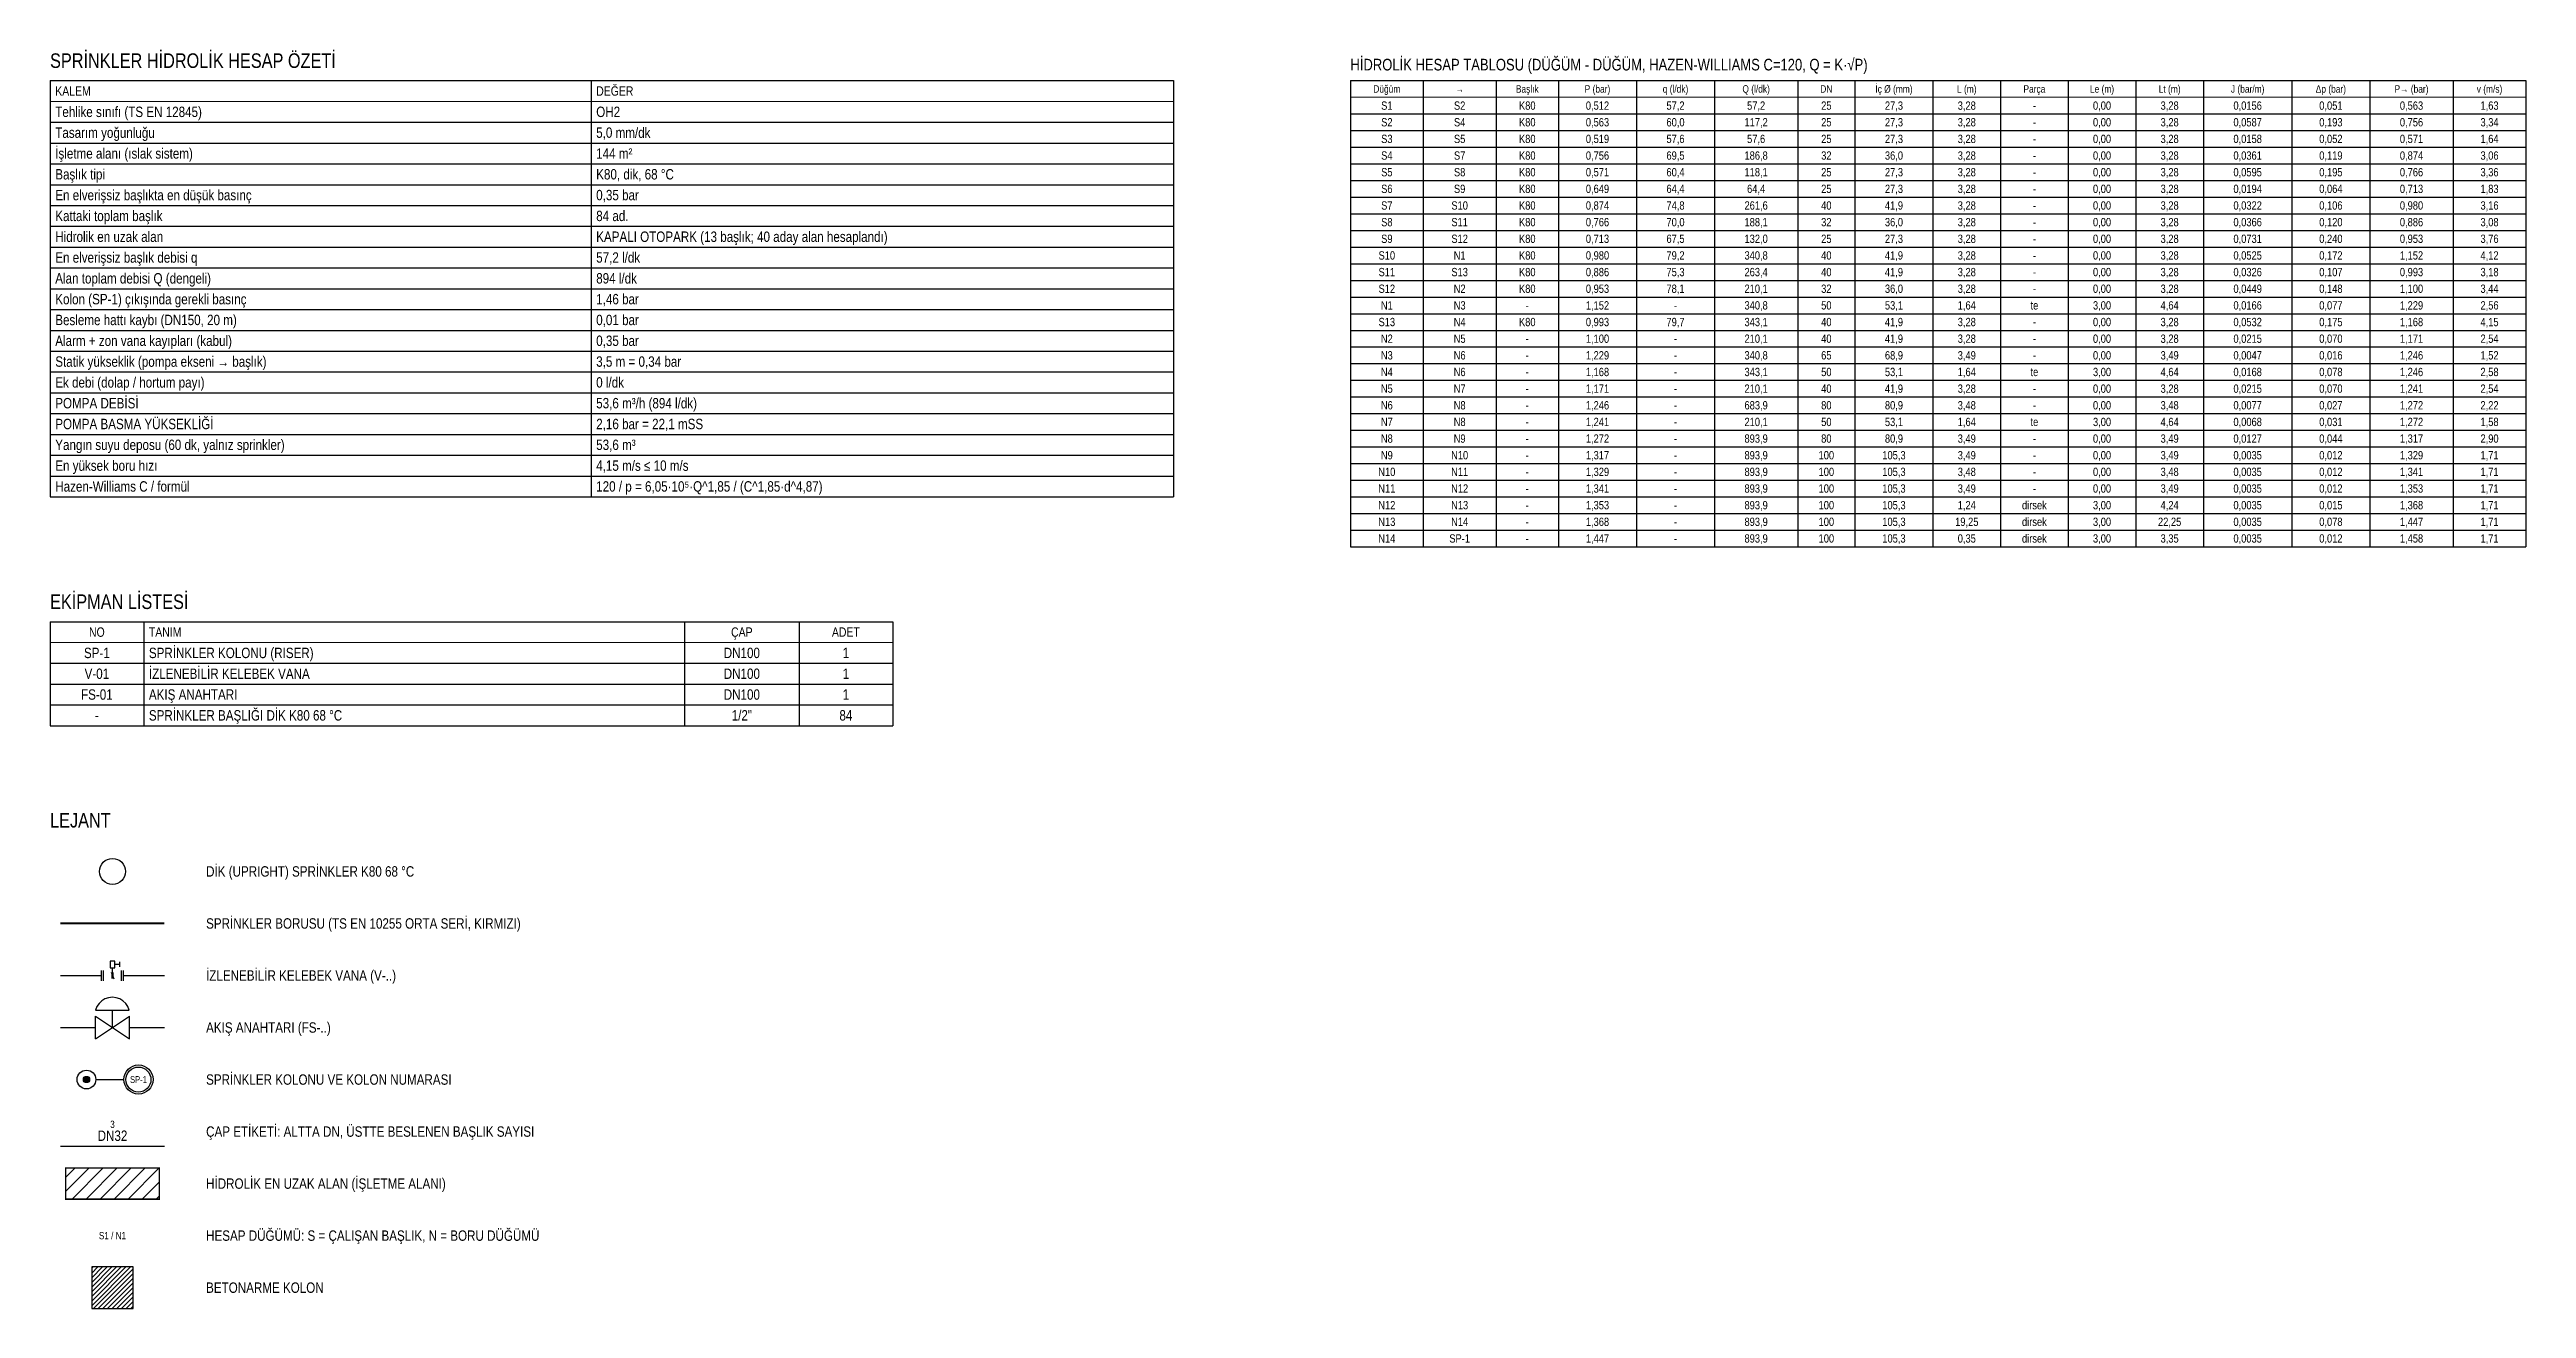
# Model space of a CAD drawing. Header units: centimetres. Extents: x 0 to 6680, y -426 to 2728.
# Drawn here: x 4300 to 6680, y 1320 to 2530 of the extents above; entities that cross this region are included whole.
import ezdxf
from ezdxf.enums import TextEntityAlignment as Align

# ---------------------------------------------------------------- set-up
doc = ezdxf.new("R2010")
doc.units = ezdxf.units.CM
doc.linetypes.add('DASHED', pattern=[1.524, 1.27, -0.254])
for name, color, linetype in [('MTY-VANA', 1, 'Continuous'), ('ROTAS-MIMARI-KOLON', 8, 'Continuous'), ('ROTAS-MIMARI-KOLON-TARAMA', 9, 'Continuous'), ('ROTAS-YANGIN-DUGUM', 3, 'Continuous'), ('ROTAS-YANGIN-HIDROLIK-ALAN', 2, 'Continuous'), ('ROTAS-YANGIN-HIDROLIK-TARAMA', 8, 'Continuous'), ('ROTAS-YANGIN-KOLON', 6, 'Continuous'), ('ROTAS-YANGIN-LEJANT', 7, 'Continuous'), ('ROTAS-YANGIN-SPR-BORU', 140, 'Continuous'), ('ROTAS-YANGIN-SPR-CAP', 141, 'Continuous'), ('ROTAS-YANGIN-SPRINKLER', 15, 'Continuous'), ('ROTAS-YANGIN-TABLO', 7, 'Continuous'), ('ROTAS-YANGIN-VANA', 1, 'Continuous')]:
    doc.layers.add(name, color=color, linetype=linetype)
doc.styles.add('CAP', font='wturkce.SHX', dxfattribs={"width": 0.65})
doc.styles.add('ROTAS', font='arial.ttf')

msp = doc.modelspace()

# ---------------------------------------------------------------- texts
at = {"layer": 'ROTAS-YANGIN-DUGUM', "style": 'ROTAS', "width": 0.8}
msp.add_text('S1 / N1', height=7, dxfattribs=at).set_placement((4360, 1390), align=Align.MIDDLE_CENTER)
at = {"layer": 'ROTAS-YANGIN-KOLON', "style": 'ROTAS', "width": 0.8}
msp.add_text('SP-1', height=6.5, dxfattribs=at).set_placement((4385, 1540), align=Align.MIDDLE_CENTER)
at = {"layer": 'ROTAS-YANGIN-LEJANT', "style": 'ROTAS', "width": 0.8}
msp.add_text('LEJANT', height=14, dxfattribs=at).set_placement((4300, 1778), align=Align.BOTTOM_LEFT)
for s, p in [('DİK (UPRIGHT) SPRİNKLER K80 68 °C', (4450, 1740)), ('SPRİNKLER BORUSU (TS EN 10255 ORTA SERİ, KIRMIZI)', (4450, 1690)), ('İZLENEBİLİR KELEBEK VANA (V-..)', (4450, 1640)), ('AKIŞ ANAHTARI (FS-..)', (4450, 1590)), ('SPRİNKLER KOLONU VE KOLON NUMARASI', (4450, 1540)), ('ÇAP ETİKETİ: ALTTA DN, ÜSTTE BESLENEN BAŞLIK SAYISI', (4450, 1490)), ('HİDROLİK EN UZAK ALAN (İŞLETME ALANI)', (4450, 1440)), ('HESAP DÜĞÜMÜ: S = ÇALIŞAN BAŞLIK, N = BORU DÜĞÜMÜ', (4450, 1390)), ('BETONARME KOLON', (4450, 1340))]:
    msp.add_text(s, height=10, dxfattribs=at).set_placement(p, align=Align.MIDDLE_LEFT)
at = {"layer": 'ROTAS-YANGIN-SPR-CAP', "style": 'ROTAS', "width": 0.8}
for s, height, p in [('3', 7, (4360, 1497)), ('DN32', 10, (4360, 1486))]:
    msp.add_text(s, height=height, dxfattribs=at).set_placement(p, align=Align.MIDDLE_CENTER)
at = {"layer": 'ROTAS-YANGIN-TABLO', "style": 'ROTAS', "width": 0.8}
for s, height, p in [('SPRİNKLER HİDROLİK HESAP ÖZETİ', 14, (4300, 2508)), ('HİDROLİK HESAP TABLOSU (DÜĞÜM - DÜĞÜM, HAZEN-WILLIAMS C=120, Q = K·√P)', 11.2, (5550, 2506.4)), ('EKİPMAN LİSTESİ', 14, (4300, 1988))]:
    msp.add_text(s, height=height, dxfattribs=at).set_placement(p, align=Align.BOTTOM_LEFT)
for s, height, p in [('KALEM', 9, (4305, 2490)), ('DEĞER', 9, (4825, 2490)), ('Tehlike sınıfı (TS EN 12845)', 10, (4305, 2470)), ('Tasarım yoğunluğu', 10, (4305, 2450)), ('5,0 mm/dk', 10, (4825, 2450)), ('OH2', 10, (4825, 2470)), ('İşletme alanı (ıslak sistem)', 10, (4305, 2430)), ('144 m²', 10, (4825, 2430)), ('Başlık tipi', 10, (4305, 2410)), ('K80, dik, 68 °C', 10, (4825, 2410)), ('En elverişsiz başlıkta en düşük basınç', 10, (4305, 2390)), ('0,35 bar', 10, (4825, 2390)), ('Kattaki toplam başlık', 10, (4305, 2370)), ('84 ad.', 10, (4825, 2370)), ('Hidrolik en uzak alan', 10, (4305, 2350)), ('En elverişsiz başlık debisi q', 10, (4305, 2330)), ('57,2 l/dk', 10, (4825, 2330)), ('KAPALI OTOPARK (13 başlık; 40 aday alan hesaplandı)', 10, (4825, 2350)), ('Alan toplam debisi Q (dengeli)', 10, (4305, 2310)), ('894 l/dk', 10, (4825, 2310)), ('Kolon (SP-1) çıkışında gerekli basınç', 10, (4305, 2290)), ('1,46 bar', 10, (4825, 2290)), ('Besleme hattı kaybı (DN150, 20 m)', 10, (4305, 2270)), ('0,01 bar', 10, (4825, 2270)), ('Alarm + zon vana kayıpları (kabul)', 10, (4305, 2250)), ('0,35 bar', 10, (4825, 2250)), ('Statik yükseklik (pompa ekseni → başlık)', 10, (4305, 2230)), ('Ek debi (dolap / hortum payı)', 10, (4305, 2210)), ('3,5 m = 0,34 bar', 10, (4825, 2230)), ('0 l/dk', 10, (4825, 2210)), ('POMPA DEBİSİ', 10, (4305, 2190)), ('53,6 m³/h (894 l/dk)', 10, (4825, 2190)), ('POMPA BASMA YÜKSEKLİĞİ', 10, (4305, 2170)), ('2,16 bar = 22,1 mSS', 10, (4825, 2170)), ('Yangın suyu deposu (60 dk, yalnız sprinkler)', 10, (4305, 2150)), ('53,6 m³', 10, (4825, 2150)), ('En yüksek boru hızı', 10, (4305, 2130)), ('4,15 m/s ≤ 10 m/s', 10, (4825, 2130)), ('Hazen-Williams C / formül', 10, (4305, 2110)), ('120 / p = 6,05·10⁵·Q^1,85 / (C^1,85·d^4,87)', 10, (4825, 2110)), ('TANIM', 9, (4395, 1970)), ('SPRİNKLER KOLONU (RISER)', 10, (4395, 1950)), ('İZLENEBİLİR KELEBEK VANA', 10, (4395, 1930)), ('AKIŞ ANAHTARI', 10, (4395, 1910)), ('SPRİNKLER BAŞLIĞI DİK K80 68 °C', 10, (4395, 1890))]:
    msp.add_text(s, height=height, dxfattribs=at).set_placement(p, align=Align.MIDDLE_LEFT)
for s, height, p in [('Düğüm', 7.2, (5585, 2492)), ('S1', 8, (5585, 2476)), ('S2', 8, (5655, 2476)), ('→', 7.2, (5655, 2492)), ('Başlık', 7.2, (5720, 2492)), ('K80', 8, (5720, 2476)), ('P (bar)', 7.2, (5787.5, 2492)), ('0,512', 8, (5787.5, 2476)), ('q (l/dk)', 7.2, (5862.5, 2492)), ('57,2', 8, (5862.5, 2476)), ('Q (l/dk)', 7.2, (5940, 2492)), ('57,2', 8, (5940, 2476)), ('DN', 7.2, (6007.5, 2492)), ('25', 8, (6007.5, 2476)), ('İç Ø (mm)', 7.2, (6072.5, 2492)), ('27,3', 8, (6072.5, 2476)), ('L (m)', 7.2, (6142.5, 2492)), ('3,28', 8, (6142.5, 2476)), ('Parça', 7.2, (6207.5, 2492)), ('Le (m)', 7.2, (6272.5, 2492)), ('0,00', 8, (6272.5, 2476)), ('Lt (m)', 7.2, (6337.5, 2492)), ('3,28', 8, (6337.5, 2476)), ('J (bar/m)', 7.2, (6412.5, 2492)), ('0,0156', 8, (6412.5, 2476)), ('Δp (bar)', 7.2, (6492.5, 2492)), ('0,051', 8, (6492.5, 2476)), ('P→ (bar)', 7.2, (6570, 2492)), ('0,563', 8, (6570, 2476)), ('v (m/s)', 7.2, (6645, 2492)), ('1,63', 8, (6645, 2476)), ('S2', 8, (5585, 2460)), ('S4', 8, (5655, 2460)), ('K80', 8, (5720, 2460)), ('0,563', 8, (5787.5, 2460)), ('60,0', 8, (5862.5, 2460)), ('117,2', 8, (5940, 2460)), ('25', 8, (6007.5, 2460)), ('27,3', 8, (6072.5, 2460)), ('3,28', 8, (6142.5, 2460)), ('-', 8, (6207.5, 2476)), ('-', 8, (6207.5, 2460)), ('0,00', 8, (6272.5, 2460)), ('3,28', 8, (6337.5, 2460)), ('0,0587', 8, (6412.5, 2460)), ('0,193', 8, (6492.5, 2460)), ('0,756', 8, (6570, 2460)), ('3,34', 8, (6645, 2460)), ('S3', 8, (5585, 2444)), ('S4', 8, (5585, 2428)), ('S5', 8, (5655, 2444)), ('S7', 8, (5655, 2428)), ('K80', 8, (5720, 2444)), ('K80', 8, (5720, 2428)), ('0,519', 8, (5787.5, 2444)), ('0,756', 8, (5787.5, 2428)), ('57,6', 8, (5862.5, 2444)), ('69,5', 8, (5862.5, 2428)), ('186,8', 8, (5940, 2428)), ('57,6', 8, (5940, 2444)), ('32', 8, (6007.5, 2428)), ('25', 8, (6007.5, 2444)), ('36,0', 8, (6072.5, 2428)), ('27,3', 8, (6072.5, 2444)), ('3,28', 8, (6142.5, 2444)), ('3,28', 8, (6142.5, 2428)), ('-', 8, (6207.5, 2444)), ('0,00', 8, (6272.5, 2444)), ('0,00', 8, (6272.5, 2428)), ('3,28', 8, (6337.5, 2444)), ('3,28', 8, (6337.5, 2428)), ('0,0158', 8, (6412.5, 2444)), ('0,0361', 8, (6412.5, 2428)), ('0,052', 8, (6492.5, 2444)), ('0,119', 8, (6492.5, 2428)), ('0,571', 8, (6570, 2444)), ('0,874', 8, (6570, 2428)), ('3,06', 8, (6645, 2428)), ('1,64', 8, (6645, 2444)), ('S5', 8, (5585, 2412)), ('S8', 8, (5655, 2412)), ('K80', 8, (5720, 2412)), ('0,571', 8, (5787.5, 2412)), ('60,4', 8, (5862.5, 2412)), ('118,1', 8, (5940, 2412)), ('25', 8, (6007.5, 2412)), ('27,3', 8, (6072.5, 2412)), ('3,28', 8, (6142.5, 2412)), ('-', 8, (6207.5, 2428)), ('-', 8, (6207.5, 2412)), ('0,00', 8, (6272.5, 2412)), ('3,28', 8, (6337.5, 2412)), ('0,0595', 8, (6412.5, 2412)), ('0,195', 8, (6492.5, 2412)), ('0,766', 8, (6570, 2412)), ('3,36', 8, (6645, 2412)), ('S6', 8, (5585, 2396)), ('S7', 8, (5585, 2380)), ('S10', 8, (5655, 2380)), ('S9', 8, (5655, 2396)), ('K80', 8, (5720, 2396)), ('K80', 8, (5720, 2380)), ('0,649', 8, (5787.5, 2396)), ('0,874', 8, (5787.5, 2380)), ('64,4', 8, (5862.5, 2396)), ('74,8', 8, (5862.5, 2380)), ('261,6', 8, (5940, 2380)), ('64,4', 8, (5940, 2396)), ('40', 8, (6007.5, 2380)), ('25', 8, (6007.5, 2396)), ('41,9', 8, (6072.5, 2380)), ('27,3', 8, (6072.5, 2396)), ('3,28', 8, (6142.5, 2396)), ('3,28', 8, (6142.5, 2380)), ('-', 8, (6207.5, 2396)), ('0,00', 8, (6272.5, 2396)), ('0,00', 8, (6272.5, 2380)), ('3,28', 8, (6337.5, 2396)), ('3,28', 8, (6337.5, 2380)), ('0,0194', 8, (6412.5, 2396)), ('0,0322', 8, (6412.5, 2380)), ('0,064', 8, (6492.5, 2396)), ('0,106', 8, (6492.5, 2380)), ('0,713', 8, (6570, 2396)), ('0,980', 8, (6570, 2380)), ('3,16', 8, (6645, 2380)), ('1,83', 8, (6645, 2396)), ('S8', 8, (5585, 2364)), ('S11', 8, (5655, 2364)), ('K80', 8, (5720, 2364)), ('0,766', 8, (5787.5, 2364)), ('70,0', 8, (5862.5, 2364)), ('188,1', 8, (5940, 2364)), ('32', 8, (6007.5, 2364)), ('36,0', 8, (6072.5, 2364)), ('3,28', 8, (6142.5, 2364)), ('-', 8, (6207.5, 2380)), ('-', 8, (6207.5, 2364)), ('0,00', 8, (6272.5, 2364)), ('3,28', 8, (6337.5, 2364)), ('0,0366', 8, (6412.5, 2364)), ('0,120', 8, (6492.5, 2364)), ('0,886', 8, (6570, 2364)), ('3,08', 8, (6645, 2364)), ('S10', 8, (5585, 2332)), ('S9', 8, (5585, 2348)), ('S12', 8, (5655, 2348)), ('N1', 8, (5655, 2332)), ('K80', 8, (5720, 2348)), ('K80', 8, (5720, 2332)), ('0,713', 8, (5787.5, 2348)), ('0,980', 8, (5787.5, 2332)), ('67,5', 8, (5862.5, 2348)), ('79,2', 8, (5862.5, 2332)), ('340,8', 8, (5940, 2332)), ('132,0', 8, (5940, 2348)), ('40', 8, (6007.5, 2332)), ('25', 8, (6007.5, 2348)), ('41,9', 8, (6072.5, 2332)), ('27,3', 8, (6072.5, 2348)), ('3,28', 8, (6142.5, 2348)), ('3,28', 8, (6142.5, 2332)), ('-', 8, (6207.5, 2348)), ('0,00', 8, (6272.5, 2348)), ('0,00', 8, (6272.5, 2332)), ('3,28', 8, (6337.5, 2348)), ('3,28', 8, (6337.5, 2332)), ('0,0731', 8, (6412.5, 2348)), ('0,0525', 8, (6412.5, 2332)), ('0,240', 8, (6492.5, 2348)), ('0,172', 8, (6492.5, 2332)), ('0,953', 8, (6570, 2348)), ('1,152', 8, (6570, 2332)), ('4,12', 8, (6645, 2332)), ('3,76', 8, (6645, 2348)), ('S11', 8, (5585, 2316)), ('S13', 8, (5655, 2316)), ('K80', 8, (5720, 2316)), ('0,886', 8, (5787.5, 2316)), ('75,3', 8, (5862.5, 2316)), ('263,4', 8, (5940, 2316)), ('40', 8, (6007.5, 2316)), ('41,9', 8, (6072.5, 2316)), ('3,28', 8, (6142.5, 2316)), ('-', 8, (6207.5, 2332)), ('-', 8, (6207.5, 2316)), ('0,00', 8, (6272.5, 2316)), ('3,28', 8, (6337.5, 2316)), ('0,0326', 8, (6412.5, 2316)), ('0,107', 8, (6492.5, 2316)), ('0,993', 8, (6570, 2316)), ('3,18', 8, (6645, 2316)), ('S12', 8, (5585, 2300)), ('N1', 8, (5585, 2284)), ('N2', 8, (5655, 2300)), ('N3', 8, (5655, 2284)), ('K80', 8, (5720, 2300)), ('0,953', 8, (5787.5, 2300)), ('1,152', 8, (5787.5, 2284)), ('78,1', 8, (5862.5, 2300)), ('340,8', 8, (5940, 2284)), ('210,1', 8, (5940, 2300)), ('32', 8, (6007.5, 2300)), ('50', 8, (6007.5, 2284)), ('36,0', 8, (6072.5, 2300)), ('53,1', 8, (6072.5, 2284)), ('3,28', 8, (6142.5, 2300)), ('1,64', 8, (6142.5, 2284)), ('te', 8, (6207.5, 2284)), ('-', 8, (6207.5, 2300)), ('3,00', 8, (6272.5, 2284)), ('0,00', 8, (6272.5, 2300)), ('4,64', 8, (6337.5, 2284)), ('3,28', 8, (6337.5, 2300)), ('0,0449', 8, (6412.5, 2300)), ('0,0166', 8, (6412.5, 2284)), ('0,148', 8, (6492.5, 2300)), ('0,077', 8, (6492.5, 2284)), ('1,100', 8, (6570, 2300)), ('1,229', 8, (6570, 2284)), ('3,44', 8, (6645, 2300)), ('2,56', 8, (6645, 2284)), ('S13', 8, (5585, 2268)), ('N4', 8, (5655, 2268)), ('K80', 8, (5720, 2268)), ('-', 8, (5720, 2284)), ('0,993', 8, (5787.5, 2268)), ('79,7', 8, (5862.5, 2268)), ('-', 8, (5862.5, 2284)), ('343,1', 8, (5940, 2268)), ('40', 8, (6007.5, 2268)), ('41,9', 8, (6072.5, 2268)), ('3,28', 8, (6142.5, 2268)), ('-', 8, (6207.5, 2268)), ('0,00', 8, (6272.5, 2268)), ('3,28', 8, (6337.5, 2268)), ('0,0532', 8, (6412.5, 2268)), ('0,175', 8, (6492.5, 2268)), ('1,168', 8, (6570, 2268)), ('4,15', 8, (6645, 2268)), ('N2', 8, (5585, 2252)), ('N3', 8, (5585, 2236)), ('N5', 8, (5655, 2252)), ('N6', 8, (5655, 2236)), ('-', 8, (5720, 2252)), ('1,100', 8, (5787.5, 2252)), ('1,229', 8, (5787.5, 2236)), ('-', 8, (5862.5, 2252)), ('340,8', 8, (5940, 2236)), ('210,1', 8, (5940, 2252)), ('40', 8, (6007.5, 2252)), ('65', 8, (6007.5, 2236)), ('41,9', 8, (6072.5, 2252)), ('68,9', 8, (6072.5, 2236)), ('3,28', 8, (6142.5, 2252)), ('3,49', 8, (6142.5, 2236)), ('-', 8, (6207.5, 2252)), ('0,00', 8, (6272.5, 2252)), ('0,00', 8, (6272.5, 2236)), ('3,28', 8, (6337.5, 2252)), ('3,49', 8, (6337.5, 2236)), ('0,0215', 8, (6412.5, 2252)), ('0,0047', 8, (6412.5, 2236)), ('0,070', 8, (6492.5, 2252)), ('0,016', 8, (6492.5, 2236)), ('1,171', 8, (6570, 2252)), ('1,246', 8, (6570, 2236)), ('2,54', 8, (6645, 2252)), ('1,52', 8, (6645, 2236)), ('N4', 8, (5585, 2220)), ('N6', 8, (5655, 2220)), ('-', 8, (5720, 2236)), ('-', 8, (5720, 2220)), ('1,168', 8, (5787.5, 2220)), ('-', 8, (5862.5, 2236)), ('-', 8, (5862.5, 2220)), ('343,1', 8, (5940, 2220)), ('50', 8, (6007.5, 2220)), ('53,1', 8, (6072.5, 2220)), ('1,64', 8, (6142.5, 2220)), ('te', 8, (6207.5, 2220)), ('-', 8, (6207.5, 2236)), ('3,00', 8, (6272.5, 2220)), ('4,64', 8, (6337.5, 2220)), ('0,0168', 8, (6412.5, 2220)), ('0,078', 8, (6492.5, 2220)), ('1,246', 8, (6570, 2220)), ('2,58', 8, (6645, 2220)), ('N5', 8, (5585, 2204)), ('N6', 8, (5585, 2188)), ('N7', 8, (5655, 2204)), ('N8', 8, (5655, 2188)), ('-', 8, (5720, 2204)), ('1,171', 8, (5787.5, 2204)), ('1,246', 8, (5787.5, 2188)), ('-', 8, (5862.5, 2204)), ('210,1', 8, (5940, 2204)), ('683,9', 8, (5940, 2188)), ('40', 8, (6007.5, 2204)), ('80', 8, (6007.5, 2188)), ('41,9', 8, (6072.5, 2204)), ('80,9', 8, (6072.5, 2188)), ('3,28', 8, (6142.5, 2204)), ('3,48', 8, (6142.5, 2188)), ('-', 8, (6207.5, 2204)), ('0,00', 8, (6272.5, 2204)), ('0,00', 8, (6272.5, 2188)), ('3,28', 8, (6337.5, 2204)), ('3,48', 8, (6337.5, 2188)), ('0,0215', 8, (6412.5, 2204)), ('0,0077', 8, (6412.5, 2188)), ('0,070', 8, (6492.5, 2204)), ('0,027', 8, (6492.5, 2188)), ('1,241', 8, (6570, 2204)), ('1,272', 8, (6570, 2188)), ('2,54', 8, (6645, 2204)), ('2,22', 8, (6645, 2188)), ('N7', 8, (5585, 2172)), ('N8', 8, (5655, 2172)), ('-', 8, (5720, 2188)), ('-', 8, (5720, 2172)), ('1,241', 8, (5787.5, 2172)), ('-', 8, (5862.5, 2188)), ('-', 8, (5862.5, 2172)), ('210,1', 8, (5940, 2172)), ('50', 8, (6007.5, 2172)), ('53,1', 8, (6072.5, 2172)), ('1,64', 8, (6142.5, 2172)), ('te', 8, (6207.5, 2172)), ('-', 8, (6207.5, 2188)), ('3,00', 8, (6272.5, 2172)), ('4,64', 8, (6337.5, 2172)), ('0,0068', 8, (6412.5, 2172)), ('0,031', 8, (6492.5, 2172)), ('1,272', 8, (6570, 2172)), ('1,58', 8, (6645, 2172)), ('N8', 8, (5585, 2156)), ('N9', 8, (5585, 2140)), ('N10', 8, (5655, 2140)), ('N9', 8, (5655, 2156)), ('-', 8, (5720, 2156)), ('1,272', 8, (5787.5, 2156)), ('1,317', 8, (5787.5, 2140)), ('-', 8, (5862.5, 2156)), ('893,9', 8, (5940, 2156)), ('893,9', 8, (5940, 2140)), ('100', 8, (6007.5, 2140)), ('80', 8, (6007.5, 2156)), ('105,3', 8, (6072.5, 2140)), ('80,9', 8, (6072.5, 2156)), ('3,49', 8, (6142.5, 2156)), ('3,49', 8, (6142.5, 2140)), ('-', 8, (6207.5, 2156)), ('0,00', 8, (6272.5, 2156)), ('0,00', 8, (6272.5, 2140)), ('3,49', 8, (6337.5, 2156)), ('3,49', 8, (6337.5, 2140)), ('0,0127', 8, (6412.5, 2156)), ('0,0035', 8, (6412.5, 2140)), ('0,044', 8, (6492.5, 2156)), ('0,012', 8, (6492.5, 2140)), ('1,317', 8, (6570, 2156)), ('1,329', 8, (6570, 2140)), ('2,90', 8, (6645, 2156)), ('1,71', 8, (6645, 2140)), ('N10', 8, (5585, 2124)), ('N11', 8, (5655, 2124)), ('-', 8, (5720, 2140)), ('-', 8, (5720, 2124)), ('1,329', 8, (5787.5, 2124)), ('-', 8, (5862.5, 2140)), ('-', 8, (5862.5, 2124)), ('893,9', 8, (5940, 2124)), ('100', 8, (6007.5, 2124)), ('105,3', 8, (6072.5, 2124)), ('3,48', 8, (6142.5, 2124)), ('-', 8, (6207.5, 2140)), ('-', 8, (6207.5, 2124)), ('0,00', 8, (6272.5, 2124)), ('3,48', 8, (6337.5, 2124)), ('0,0035', 8, (6412.5, 2124)), ('0,012', 8, (6492.5, 2124)), ('1,341', 8, (6570, 2124)), ('1,71', 8, (6645, 2124)), ('N11', 8, (5585, 2108)), ('N12', 8, (5585, 2092)), ('N12', 8, (5655, 2108)), ('N13', 8, (5655, 2092)), ('-', 8, (5720, 2108)), ('1,341', 8, (5787.5, 2108)), ('1,353', 8, (5787.5, 2092)), ('-', 8, (5862.5, 2108)), ('893,9', 8, (5940, 2108)), ('893,9', 8, (5940, 2092)), ('100', 8, (6007.5, 2108)), ('100', 8, (6007.5, 2092)), ('105,3', 8, (6072.5, 2108)), ('105,3', 8, (6072.5, 2092)), ('3,49', 8, (6142.5, 2108)), ('1,24', 8, (6142.5, 2092)), ('dirsek', 8, (6207.5, 2092)), ('-', 8, (6207.5, 2108)), ('3,00', 8, (6272.5, 2092)), ('0,00', 8, (6272.5, 2108)), ('4,24', 8, (6337.5, 2092)), ('3,49', 8, (6337.5, 2108)), ('0,0035', 8, (6412.5, 2108)), ('0,0035', 8, (6412.5, 2092)), ('0,012', 8, (6492.5, 2108)), ('0,015', 8, (6492.5, 2092)), ('1,353', 8, (6570, 2108)), ('1,368', 8, (6570, 2092)), ('1,71', 8, (6645, 2108)), ('1,71', 8, (6645, 2092)), ('N13', 8, (5585, 2076)), ('N14', 8, (5655, 2076)), ('-', 8, (5720, 2092)), ('-', 8, (5720, 2076)), ('1,368', 8, (5787.5, 2076)), ('-', 8, (5862.5, 2092)), ('-', 8, (5862.5, 2076)), ('893,9', 8, (5940, 2076)), ('100', 8, (6007.5, 2076)), ('105,3', 8, (6072.5, 2076)), ('19,25', 8, (6142.5, 2076)), ('dirsek', 8, (6207.5, 2076)), ('3,00', 8, (6272.5, 2076)), ('22,25', 8, (6337.5, 2076)), ('0,0035', 8, (6412.5, 2076)), ('0,078', 8, (6492.5, 2076)), ('1,447', 8, (6570, 2076)), ('1,71', 8, (6645, 2076)), ('N14', 8, (5585, 2060)), ('SP-1', 8, (5655, 2060)), ('-', 8, (5720, 2060)), ('1,447', 8, (5787.5, 2060)), ('-', 8, (5862.5, 2060)), ('893,9', 8, (5940, 2060)), ('100', 8, (6007.5, 2060)), ('105,3', 8, (6072.5, 2060)), ('0,35', 8, (6142.5, 2060)), ('dirsek', 8, (6207.5, 2060)), ('3,00', 8, (6272.5, 2060)), ('3,35', 8, (6337.5, 2060)), ('0,0035', 8, (6412.5, 2060)), ('0,012', 8, (6492.5, 2060)), ('1,458', 8, (6570, 2060)), ('1,71', 8, (6645, 2060)), ('SP-1', 10, (4345, 1950)), ('NO', 9, (4345, 1970)), ('DN100', 10, (4965, 1950)), ('ÇAP', 9, (4965, 1970)), ('ADET', 9, (5065, 1970)), ('1', 10, (5065, 1950)), ('V-01', 10, (4345, 1930)), ('DN100', 10, (4965, 1930)), ('1', 10, (5065, 1930)), ('FS-01', 10, (4345, 1910)), ('DN100', 10, (4965, 1910)), ('1', 10, (5065, 1910)), ('-', 10, (4345, 1890)), ('1/2"', 10, (4965, 1890)), ('84', 10, (5065, 1890))]:
    msp.add_text(s, height=height, dxfattribs=at).set_placement(p, align=Align.MIDDLE_CENTER)

# ---------------------------------------------------------------- blocks, each defined once
blk = doc.blocks.new('ROTAS-SPR-DIK')
blk.add_circle((0, 0), 12.5)
blk = doc.blocks.new('MTY-IZLENEBILIR KELEBEK VANA')
at = {"layer": 'MTY-VANA', "linetype": 'Continuous'}
for p, q in [((-10.7, -5.1), (-10.7, 4.9)), ((-10.7, -5.1), (-10.7, 4.9)), ((-10.7, -5.1), (-10.7, 4.9)), ((-10.7, -5.1), (-10.7, 4.9)), ((-8.7, -5.1), (-8.7, 4.9)), ((-8.7, -5.1), (-8.7, 4.9)), ((-8.7, -5.1), (-8.7, 4.9)), ((-8.7, -5.1), (-8.7, 4.9)), ((0, 0), (0, 7.4)), ((0, 0), (0, 7.4)), ((0, 0), (0, 7.4)), ((0, 0), (0, 7.4)), ((8.7, -5.1), (8.7, 4.9)), ((8.7, -5.1), (8.7, 4.9)), ((8.7, -5.1), (8.7, 4.9)), ((8.7, -5.1), (8.7, 4.9)), ((10.7, -5.1), (10.7, 4.9)), ((10.7, -5.1), (10.7, 4.9)), ((10.7, -5.1), (10.7, 4.9)), ((10.7, -5.1), (10.7, 4.9))]:
    blk.add_line(p, q, dxfattribs=at)
at = {"layer": 'MTY-VANA'}
for p, q in [((-1.2, 3.1), (1.2, -3.1)), ((-1.2, 3.1), (1.2, -3.1)), ((-1.2, 3.1), (1.2, -3.1)), ((7, 10.6), (2.2, 10.6)), ((7, 10.6), (2.2, 10.6)), ((7, 10.6), (2.2, 10.6)), ((7, 10.6), (2.2, 10.6)), ((7, 8.2), (7, 13.1)), ((7, 8.2), (7, 13.1)), ((7, 8.2), (7, 13.1)), ((7, 8.2), (7, 13.1))]:
    blk.add_line(p, q, dxfattribs=at)
blk.add_lwpolyline([(-2.2, 13.9), (-2.2, 7.4), (2.2, 7.4), (2.2, 13.9)], close=True, dxfattribs=at)
blk.add_lwpolyline([(-2.2, 13.9), (-2.2, 7.4), (2.2, 7.4), (2.2, 13.9)], close=True, dxfattribs=at)
blk.add_lwpolyline([(-2.2, 13.9), (-2.2, 7.4), (2.2, 7.4), (2.2, 13.9)], close=True, dxfattribs=at)
blk.add_lwpolyline([(-2.2, 13.9), (-2.2, 7.4), (2.2, 7.4), (2.2, 13.9)], close=True, dxfattribs=at)
at = {"layer": 'MTY-VANA', "linetype": 'Continuous'}
blk.add_trace([(-1.2, 3.1), (1.2, 3.1), (-1.2, -3.1), (1.2, -3.1)], dxfattribs=at)
blk.add_trace([(-1.2, 3.1), (1.2, 3.1), (-1.2, -3.1), (1.2, -3.1)], dxfattribs=at)
blk.add_trace([(-1.2, 3.1), (1.2, 3.1), (-1.2, -3.1), (1.2, -3.1)], dxfattribs=at)
blk.add_trace([(-1.2, 3.1), (1.2, 3.1), (-1.2, -3.1), (1.2, -3.1)], dxfattribs=at)
at = {"layer": 'MTY-VANA', "style": 'CAP', "width": 0.65}
blk.add_attdef('CAP', text='', height=5, rotation=270, dxfattribs=at).set_placement((0, 0), align=Align.CENTER)
blk = doc.blocks.new('ROTAS-AKIS-ANAHTARI')
for p, q in [((-16.3, 16.7), (16.2, 16.7)), ((-16.2, -11), (-16.2, 11)), ((-16.2, 11), (16.3, -11)), ((-16.2, -11), (16.3, 11)), ((0.1, 0), (0.1, 16.7)), ((16.3, -11), (16.3, 11))]:
    blk.add_line(p, q)
blk.add_lwpolyline([(16.2, 16.7), (14.8, 20.1), (12.8, 23.1), (10.1, 25.6), (7, 27.5), (3.5, 28.6), (-0.1, 29), (-3.7, 28.6), (-7.2, 27.5), (-10.3, 25.6), (-12.9, 23.1), (-15, 20.1), (-16.3, 16.7)])
blk = doc.blocks.new('ROTAS-SPR-KOLON')
blk.add_hatch(color=7).paths.add_polyline_path([(3, 0), (2.8, 1.1), (2.1, 2.1), (1.1, 2.8), (0, 3), (-1.1, 2.8), (-2.1, 2.1), (-2.8, 1.1), (-3, 0), (-2.8, -1.1), (-2.1, -2.1), (-1.1, -2.8), (0, -3), (1.1, -2.8), (2.1, -2.1), (2.8, -1.1)])
for radius in [9, 3]:
    blk.add_circle((0, 0), radius)

# ---------------------------------------------------------------- hatches: boundary and pattern name
at = {"layer": 'ROTAS-MIMARI-KOLON-TARAMA'}
h = msp.add_hatch(dxfattribs=at)
h.set_pattern_fill('ANSI31')
h.paths.add_polyline_path([(4340, 1320), (4380, 1320), (4380, 1360), (4340, 1360)])
at = {"layer": 'ROTAS-YANGIN-HIDROLIK-TARAMA'}
h = msp.add_hatch(dxfattribs=at)
h.set_pattern_fill('ANSI31', scale=3)
h.paths.add_polyline_path([(4315, 1425), (4405, 1425), (4405, 1455), (4315, 1455)])

# ---------------------------------------------------------------- linework, layer by layer
at = {"layer": 'ROTAS-MIMARI-KOLON'}
msp.add_lwpolyline([(4340, 1320), (4380, 1320), (4380, 1360), (4340, 1360)], close=True, dxfattribs=at)
at = {"layer": 'ROTAS-YANGIN-HIDROLIK-ALAN', "linetype": 'DASHED', "ltscale": 2, "const_width": 1.5}
msp.add_lwpolyline([(4315, 1425), (4405, 1425), (4405, 1455), (4315, 1455)], close=True, dxfattribs=at)
at = {"layer": 'ROTAS-YANGIN-KOLON'}
msp.add_line((4344, 1540), (4371, 1540), dxfattribs=at)
for radius in [14, 12]:
    msp.add_circle((4385, 1540), radius, dxfattribs=at)
at = {"layer": 'ROTAS-YANGIN-SPR-BORU', "const_width": 2}
msp.add_lwpolyline([(4310, 1690), (4410, 1690)], dxfattribs=at)
at = {"layer": 'ROTAS-YANGIN-SPR-BORU'}
for points in [[(4310, 1640), (4349.3, 1640)], [(4370.7, 1640), (4410, 1640)], [(4310, 1590), (4343.7, 1590)], [(4376.3, 1590), (4410, 1590)], [(4310, 1476), (4410, 1476)]]:
    msp.add_lwpolyline(points, dxfattribs=at)
at = {"layer": 'ROTAS-YANGIN-TABLO'}
for p, q in [((4300, 2500), (4300, 2100)), ((4820, 2500), (4820, 2100)), ((5380, 2500), (5380, 2100)), ((5550, 2500), (5550, 2052)), ((5620, 2500), (5620, 2052)), ((5690, 2500), (5690, 2052)), ((5750, 2500), (5750, 2052)), ((5825, 2500), (5825, 2052)), ((5900, 2500), (5900, 2052)), ((5980, 2500), (5980, 2052)), ((6035, 2500), (6035, 2052)), ((6110, 2500), (6110, 2052)), ((6175, 2500), (6175, 2052)), ((6240, 2500), (6240, 2052)), ((6305, 2500), (6305, 2052)), ((6370, 2500), (6370, 2052)), ((6455, 2500), (6455, 2052)), ((6530, 2500), (6530, 2052)), ((6610, 2500), (6610, 2052)), ((6680, 2500), (6680, 2052)), ((4300, 1980), (4300, 1880)), ((4390, 1980), (4390, 1880)), ((4910, 1980), (4910, 1880)), ((5020, 1980), (5020, 1880)), ((5110, 1980), (5110, 1880))]:
    msp.add_line(p, q, dxfattribs=at)
at = {"layer": 'ROTAS-YANGIN-TABLO', "const_width": 1}
for points in [[(4300, 2480), (5380, 2480)], [(5550, 2484), (6680, 2484)], [(4300, 1960), (5110, 1960)]]:
    msp.add_lwpolyline(points, dxfattribs=at)
at = {"layer": 'ROTAS-YANGIN-TABLO'}
for points in [[(4300, 2500), (5380, 2500)], [(5550, 2500), (6680, 2500)], [(4300, 2460), (5380, 2460)], [(5550, 2468), (6680, 2468)], [(4300, 2440), (5380, 2440)], [(5550, 2452), (6680, 2452)], [(5550, 2436), (6680, 2436)], [(4300, 2420), (5380, 2420)], [(5550, 2420), (6680, 2420)], [(4300, 2400), (5380, 2400)], [(5550, 2404), (6680, 2404)], [(5550, 2388), (6680, 2388)], [(4300, 2380), (5380, 2380)], [(4300, 2360), (5380, 2360)], [(5550, 2372), (6680, 2372)], [(4300, 2340), (5380, 2340)], [(5550, 2356), (6680, 2356)], [(5550, 2340), (6680, 2340)], [(4300, 2320), (5380, 2320)], [(5550, 2324), (6680, 2324)], [(4300, 2300), (5380, 2300)], [(5550, 2308), (6680, 2308)], [(5550, 2292), (6680, 2292)], [(4300, 2280), (5380, 2280)], [(5550, 2276), (6680, 2276)], [(4300, 2260), (5380, 2260)], [(4300, 2240), (5380, 2240)], [(5550, 2260), (6680, 2260)], [(5550, 2244), (6680, 2244)], [(4300, 2220), (5380, 2220)], [(5550, 2228), (6680, 2228)], [(4300, 2200), (5380, 2200)], [(5550, 2212), (6680, 2212)], [(5550, 2196), (6680, 2196)], [(4300, 2180), (5380, 2180)], [(5550, 2180), (6680, 2180)], [(4300, 2160), (5380, 2160)], [(5550, 2164), (6680, 2164)], [(5550, 2148), (6680, 2148)], [(4300, 2140), (5380, 2140)], [(4300, 2120), (5380, 2120)], [(5550, 2132), (6680, 2132)], [(4300, 2100), (5380, 2100)], [(5550, 2116), (6680, 2116)], [(5550, 2100), (6680, 2100)], [(5550, 2084), (6680, 2084)], [(5550, 2068), (6680, 2068)], [(5550, 2052), (6680, 2052)], [(4300, 1980), (5110, 1980)], [(4300, 1940), (5110, 1940)], [(4300, 1920), (5110, 1920)], [(4300, 1900), (5110, 1900)], [(4300, 1880), (5110, 1880)]]:
    msp.add_lwpolyline(points, dxfattribs=at)

# ---------------------------------------------------------------- block references
at = {"layer": 'ROTAS-YANGIN-KOLON'}
msp.add_blockref('ROTAS-SPR-KOLON', (4335, 1540), dxfattribs=at)
at = {"layer": 'ROTAS-YANGIN-SPRINKLER'}
msp.add_blockref('ROTAS-SPR-DIK', (4360, 1740), dxfattribs=at)
at = {"layer": 'ROTAS-YANGIN-VANA'}
for name, p in [('MTY-IZLENEBILIR KELEBEK VANA', (4360, 1640)), ('ROTAS-AKIS-ANAHTARI', (4360, 1590))]:
    msp.add_blockref(name, p, dxfattribs=at)

msp.set_redraw_order([(e.dxf.handle, doc.entitydb.next_handle()) for e in msp.query("TEXT MTEXT ATTDEF DIMENSION ARC_DIMENSION")])  # texts and dimensions are drawn at this point

doc.saveas('drawing.dxf')
